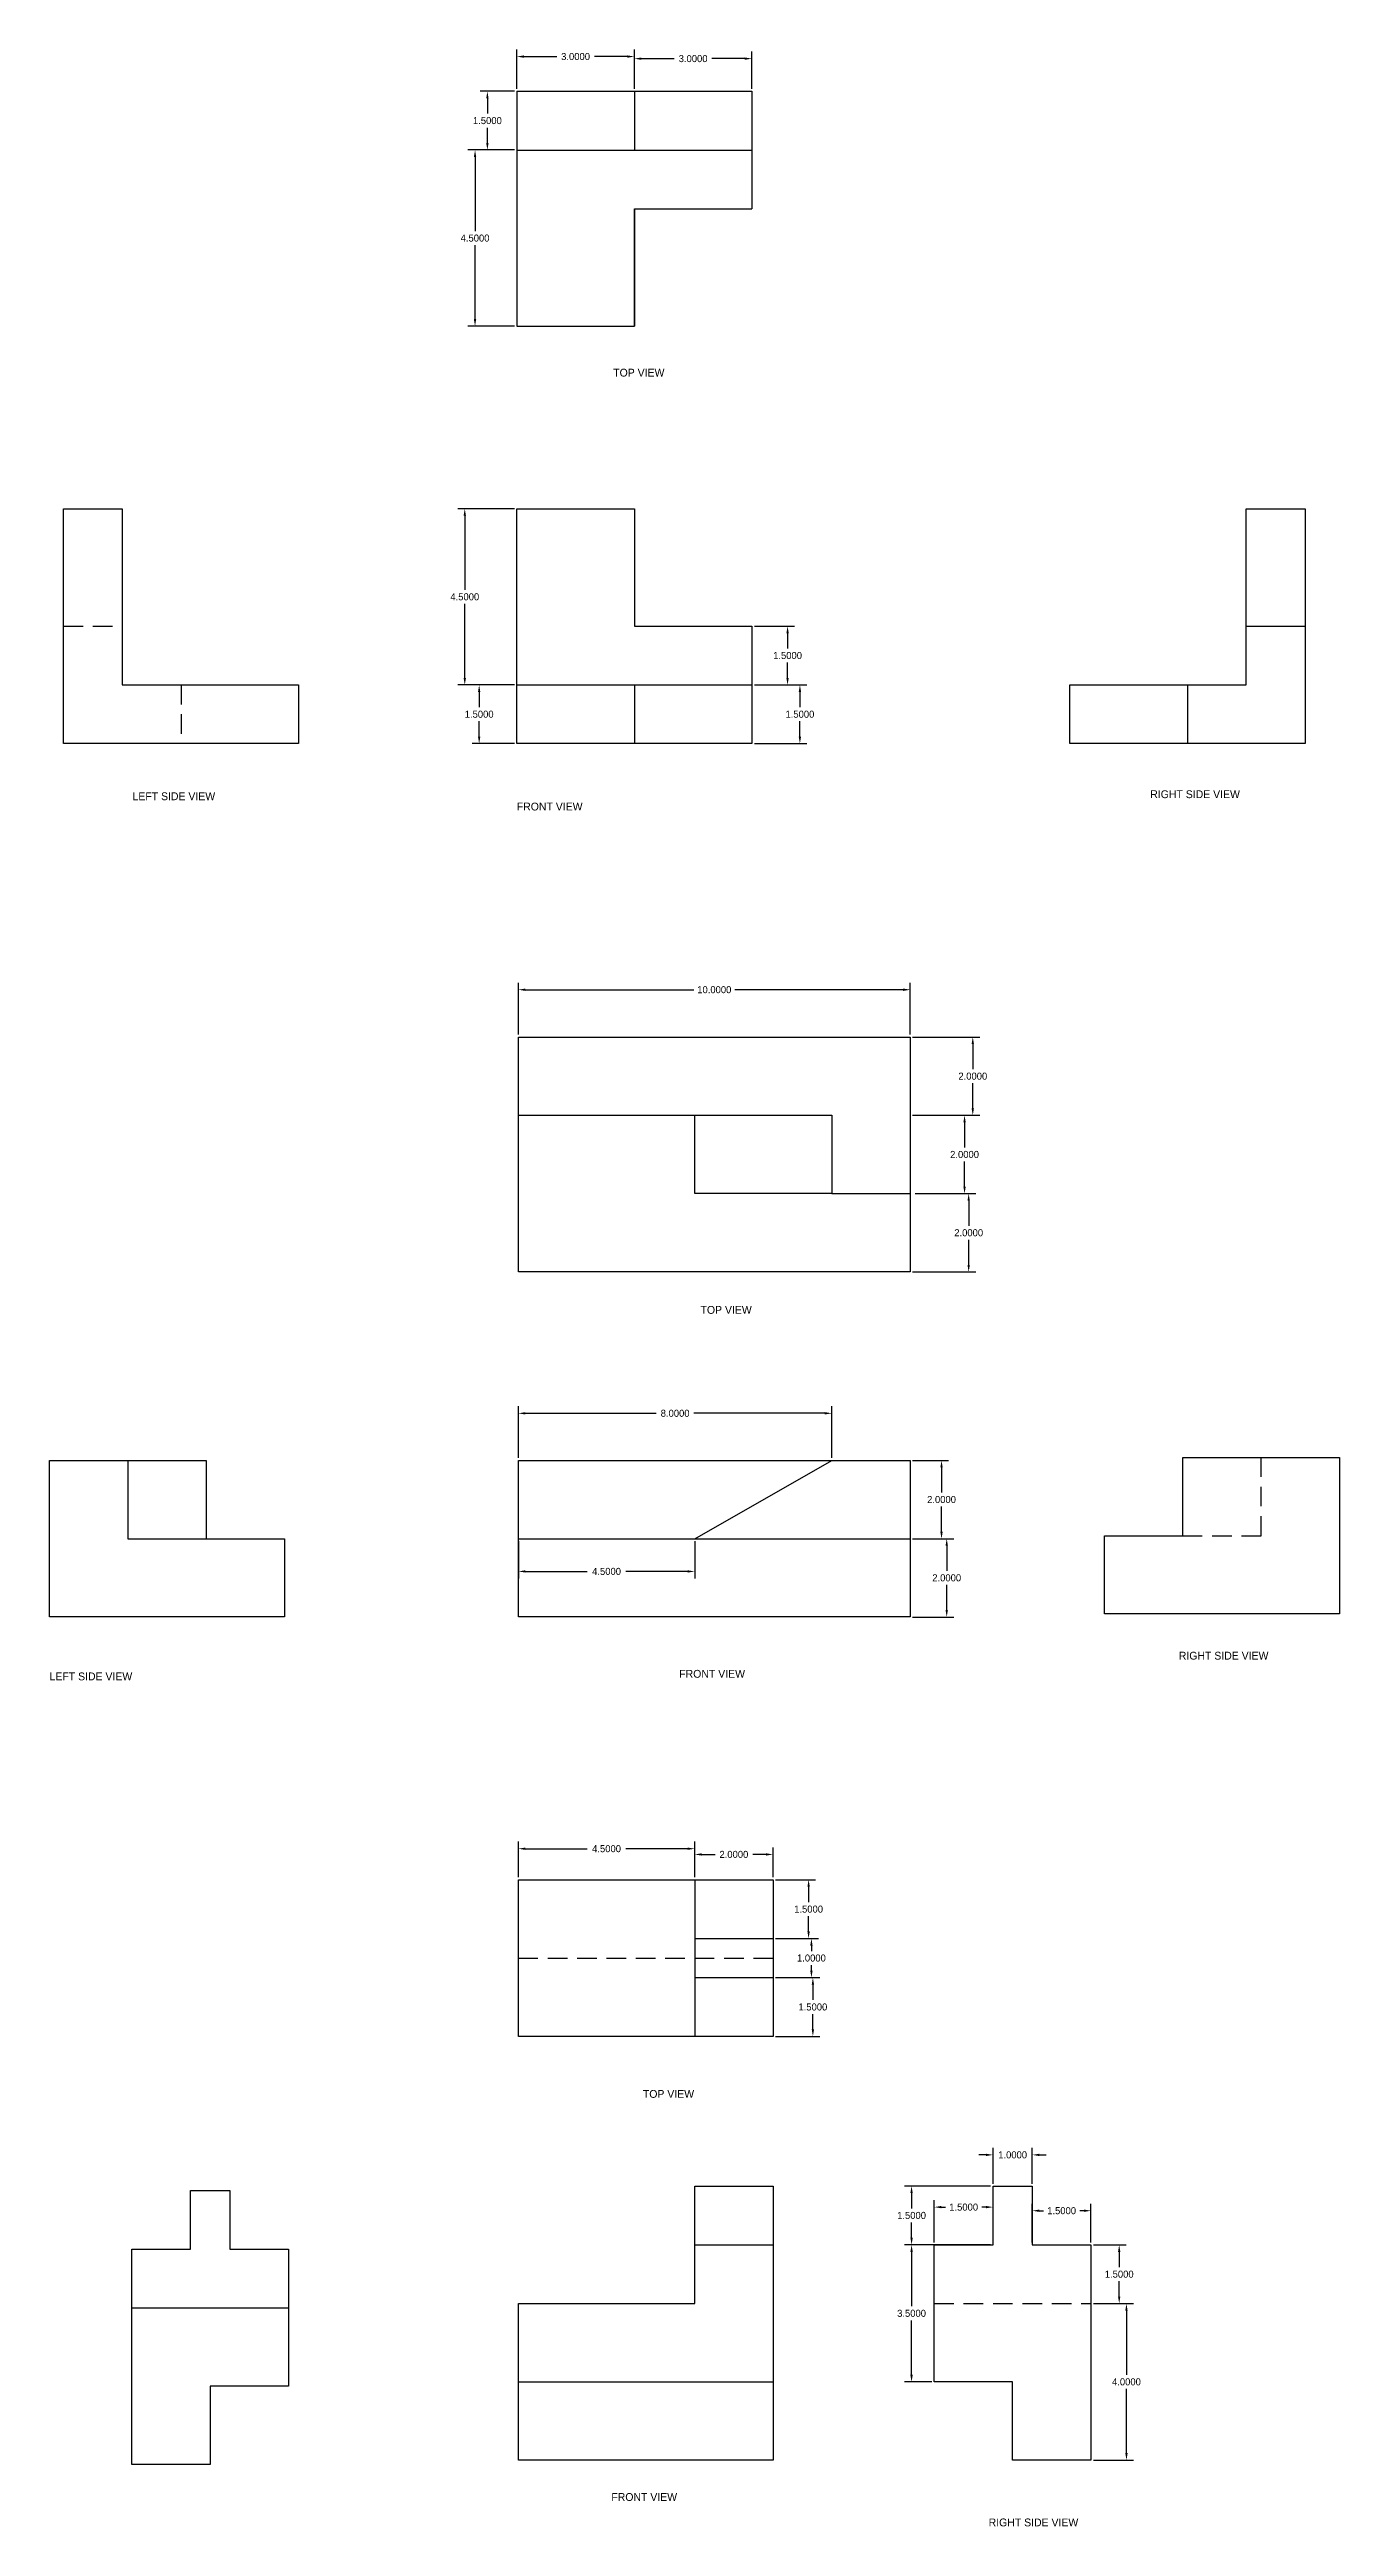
# Model space of a CAD drawing. Header units: inches. Extents: x 57 to 89.9, y 8.1 to 105.2.
# Drawn here: x 57 to 89.9, y 8.1 to 71.3 of the extents above; entities that cross this region are included whole.
import ezdxf

# ---------------------------------------------------------------- set-up
doc = ezdxf.new("R2010")
doc.units = ezdxf.units.IN
doc.header["$MEASUREMENT"] = 0
doc.linetypes.add('DASHED', pattern=[0.75, 0.5, -0.25])
doc.dimstyles.get("Standard").update_dxf_attribs({"dimtxt": 0.18, "dimasz": 0.18, "dimexe": 0.18, "dimexo": 0.0625, "dimgap": 0.09, "dimtad": 0, "dimtih": 1, "dimtoh": 1, "dimdec": 4, "dimzin": 0, "dimdsep": 46, "dimtxsty": 'Standard', "dimcen": 0.09, "dimadec": 0, "dimazin": 0, "dimtfac": 1, "dimtdec": 4, "dimtofl": 0, "dimtmove": 0, "dimatfit": 3, "dimfxl": 1, "dimtolj": 1, "dimtzin": 0, "dimarcsym": 0})

msp = doc.modelspace()

# ---------------------------------------------------------------- texts
at = {"char_height": 0.2}
for s, insert, width, attachment_point in [('TOP VIEW', (72.01655, 63.16933), 6.2290823, 2), ('LEFT SIDE VIEW', (60.14791, 52.34991), 5.632643, 2), ('FRONT VIEW', (68.90201, 52.08746), 5.6560038, 1), ('RIGHT SIDE VIEW', (86.2151, 52.40241), 6.3892644, 2), ('TOP VIEW', (74.24536, 39.23215), 10.5764615, 2), ('RIGHT SIDE VIEW', (86.94363, 30.40015), 6.0888333, 2), ('LEFT SIDE VIEW', (56.97599, 29.87057), 5.8399835, 1), ('FRONT VIEW', (73.88748, 29.93677), 9.8895492, 2), ('TOP VIEW', (72.77372, 19.20767), 7.6620339, 2), ('FRONT VIEW', (72.15395, 8.91287), 6.4224898, 2), ('RIGHT SIDE VIEW', (82.08962, 8.26286), 5.0637089, 2)]:
    msp.add_mtext(s, dxfattribs=dict(at, insert=insert, width=width, attachment_point=attachment_point))

# ---------------------------------------------------------------- blocks, each defined once
blk = doc.blocks.new('*D33')
at = {"color": 0, "lineweight": -2}
for p, q in [((68.943, 24.64), (68.943, 25.55)), ((69.123, 25.37), (70.698, 25.37)), ((73.263, 25.37), (71.688, 25.37)), ((73.443, 24.64), (73.443, 25.55))]:
    blk.add_line(p, q, dxfattribs=at)
at = {"color": 0}
for points in [[(69.123, 25.4), (69.123, 25.34), (68.943, 25.37)], [(73.263, 25.4), (73.263, 25.34), (73.443, 25.37)]]:
    blk.add_solid(points, dxfattribs=at)
at = {"layer": 'Defpoints', "color": 0}
for p in [(73.443, 25.37), (68.943, 24.577), (73.443, 24.577)]:
    blk.add_point(p, dxfattribs=at)
at = {"color": 0, "insert": (71.193, 25.37), "char_height": 0.18, "attachment_point": 5}
blk.add_mtext('\\A1;4.5000', dxfattribs=at)
blk = doc.blocks.new('*D34')
at = {"color": 0, "lineweight": -2}
for p, q in [((73.443, 24.64), (73.443, 25.404)), ((75.443, 24.64), (75.443, 25.404)), ((73.623, 25.224), (73.963, 25.224)), ((75.263, 25.224), (74.923, 25.224))]:
    blk.add_line(p, q, dxfattribs=at)
at = {"color": 0}
for points in [[(73.623, 25.254), (73.623, 25.194), (73.443, 25.224)], [(75.263, 25.254), (75.263, 25.194), (75.443, 25.224)]]:
    blk.add_solid(points, dxfattribs=at)
at = {"layer": 'Defpoints', "color": 0}
for p in [(75.443, 25.224), (73.443, 24.577), (75.443, 24.577)]:
    blk.add_point(p, dxfattribs=at)
at = {"color": 0, "insert": (74.443, 25.224), "char_height": 0.18, "attachment_point": 5}
blk.add_mtext('\\A1;2.0000', dxfattribs=at)
blk = doc.blocks.new('*D35')
at = {"color": 0, "lineweight": -2}
for p, q in [((75.505, 24.577), (76.53, 24.577)), ((76.35, 24.397), (76.35, 24.007)), ((76.35, 23.257), (76.35, 23.647)), ((75.505, 23.077), (76.53, 23.077))]:
    blk.add_line(p, q, dxfattribs=at)
at = {"color": 0}
for points in [[(76.32, 24.397), (76.38, 24.397), (76.35, 24.577)], [(76.32, 23.257), (76.38, 23.257), (76.35, 23.077)]]:
    blk.add_solid(points, dxfattribs=at)
at = {"layer": 'Defpoints', "color": 0}
for p in [(75.443, 24.577), (75.443, 23.077), (76.35, 23.077)]:
    blk.add_point(p, dxfattribs=at)
at = {"color": 0, "insert": (76.35, 23.827), "char_height": 0.18, "attachment_point": 5}
blk.add_mtext('\\A1;1.5000', dxfattribs=at)
blk = doc.blocks.new('*D36')
at = {"color": 0, "lineweight": -2}
for p, q in [((75.568, 23.077), (76.602, 23.077)), ((76.422, 22.897), (76.422, 22.757)), ((76.422, 22.257), (76.422, 22.397)), ((75.505, 22.077), (76.602, 22.077))]:
    blk.add_line(p, q, dxfattribs=at)
at = {"color": 0}
for points in [[(76.392, 22.897), (76.452, 22.897), (76.422, 23.077)], [(76.392, 22.257), (76.452, 22.257), (76.422, 22.077)]]:
    blk.add_solid(points, dxfattribs=at)
at = {"layer": 'Defpoints', "color": 0}
for p in [(75.505, 23.077), (75.443, 22.077), (76.422, 22.077)]:
    blk.add_point(p, dxfattribs=at)
at = {"color": 0, "insert": (76.422, 22.577), "char_height": 0.18, "attachment_point": 5}
blk.add_mtext('\\A1;1.0000', dxfattribs=at)
blk = doc.blocks.new('*D37')
at = {"color": 0, "lineweight": -2}
for p, q in [((75.568, 22.077), (76.639, 22.077)), ((76.459, 21.897), (76.459, 21.507)), ((76.459, 20.757), (76.459, 21.147)), ((75.505, 20.577), (76.639, 20.577))]:
    blk.add_line(p, q, dxfattribs=at)
at = {"color": 0}
for points in [[(76.429, 21.897), (76.489, 21.897), (76.459, 22.077)], [(76.429, 20.757), (76.489, 20.757), (76.459, 20.577)]]:
    blk.add_solid(points, dxfattribs=at)
at = {"layer": 'Defpoints', "color": 0}
for p in [(75.505, 22.077), (75.443, 20.577), (76.459, 20.577)]:
    blk.add_point(p, dxfattribs=at)
at = {"color": 0, "insert": (76.459, 21.327), "char_height": 0.18, "attachment_point": 5}
blk.add_mtext('\\A1;1.5000', dxfattribs=at)
blk = doc.blocks.new('*D39')
at = {"color": 0, "lineweight": -2}
for p, q in [((81.058, 16.815), (81.058, 17.73)), ((82.058, 16.815), (82.058, 17.73)), ((80.878, 17.55), (80.698, 17.55)), ((82.238, 17.55), (82.418, 17.55))]:
    blk.add_line(p, q, dxfattribs=at)
at = {"color": 0}
for points in [[(80.878, 17.58), (80.878, 17.52), (81.058, 17.55)], [(82.238, 17.58), (82.238, 17.52), (82.058, 17.55)]]:
    blk.add_solid(points, dxfattribs=at)
at = {"layer": 'Defpoints', "color": 0}
for p in [(82.058, 17.55), (81.058, 16.753), (82.058, 16.753)]:
    blk.add_point(p, dxfattribs=at)
at = {"color": 0, "insert": (81.558, 17.55), "char_height": 0.18, "attachment_point": 5}
blk.add_mtext('\\A1;1.0000', dxfattribs=at)
blk = doc.blocks.new('*D40')
at = {"color": 0, "lineweight": -2}
for p, q in [((82.058, 15.315), (82.058, 16.304)), ((82.238, 16.124), (82.343, 16.124)), ((83.378, 16.124), (83.273, 16.124)), ((83.558, 15.315), (83.558, 16.304))]:
    blk.add_line(p, q, dxfattribs=at)
at = {"color": 0}
for points in [[(82.238, 16.154), (82.238, 16.094), (82.058, 16.124)], [(83.378, 16.154), (83.378, 16.094), (83.558, 16.124)]]:
    blk.add_solid(points, dxfattribs=at)
at = {"layer": 'Defpoints', "color": 0}
for p in [(83.558, 16.124), (82.058, 15.253), (83.558, 15.253)]:
    blk.add_point(p, dxfattribs=at)
at = {"color": 0, "insert": (82.808, 16.124), "char_height": 0.18, "attachment_point": 5}
blk.add_mtext('\\A1;1.5000', dxfattribs=at)
blk = doc.blocks.new('*D41')
at = {"color": 0, "lineweight": -2}
for p, q in [((79.558, 15.315), (79.558, 16.396)), ((79.738, 16.216), (79.843, 16.216)), ((80.878, 16.216), (80.773, 16.216)), ((81.058, 15.315), (81.058, 16.396))]:
    blk.add_line(p, q, dxfattribs=at)
at = {"color": 0}
for points in [[(79.738, 16.246), (79.738, 16.186), (79.558, 16.216)], [(80.878, 16.246), (80.878, 16.186), (81.058, 16.216)]]:
    blk.add_solid(points, dxfattribs=at)
at = {"layer": 'Defpoints', "color": 0}
for p in [(81.058, 16.216), (79.558, 15.253), (81.058, 15.253)]:
    blk.add_point(p, dxfattribs=at)
at = {"color": 0, "insert": (80.308, 16.216), "char_height": 0.18, "attachment_point": 5}
blk.add_mtext('\\A1;1.5000', dxfattribs=at)
blk = doc.blocks.new('*D43')
at = {"color": 0, "lineweight": -2}
for p, q in [((80.995, 16.753), (78.798, 16.753)), ((78.978, 16.573), (78.978, 16.183)), ((78.978, 15.433), (78.978, 15.823)), ((80.995, 15.253), (78.798, 15.253))]:
    blk.add_line(p, q, dxfattribs=at)
at = {"color": 0}
for points in [[(78.948, 16.573), (79.008, 16.573), (78.978, 16.753)], [(78.948, 15.433), (79.008, 15.433), (78.978, 15.253)]]:
    blk.add_solid(points, dxfattribs=at)
at = {"layer": 'Defpoints', "color": 0}
for p in [(81.058, 16.753), (78.978, 15.253), (81.058, 15.253)]:
    blk.add_point(p, dxfattribs=at)
at = {"color": 0, "insert": (78.978, 16.003), "char_height": 0.18, "attachment_point": 5}
blk.add_mtext('\\A1;1.5000', dxfattribs=at)
blk = doc.blocks.new('*D44')
at = {"color": 0, "lineweight": -2}
for p, q in [((79.495, 15.253), (78.798, 15.253)), ((78.978, 15.073), (78.978, 13.683)), ((78.978, 11.933), (78.978, 13.323)), ((79.495, 11.753), (78.798, 11.753))]:
    blk.add_line(p, q, dxfattribs=at)
at = {"color": 0}
for points in [[(78.948, 15.073), (79.008, 15.073), (78.978, 15.253)], [(78.948, 11.933), (79.008, 11.933), (78.978, 11.753)]]:
    blk.add_solid(points, dxfattribs=at)
at = {"layer": 'Defpoints', "color": 0}
for p in [(79.558, 15.253), (78.978, 11.753), (79.558, 11.753)]:
    blk.add_point(p, dxfattribs=at)
at = {"color": 0, "insert": (78.978, 13.503), "char_height": 0.18, "attachment_point": 5}
blk.add_mtext('\\A1;3.5000', dxfattribs=at)
blk = doc.blocks.new('*D46')
at = {"color": 0, "lineweight": -2}
for p, q in [((83.62, 15.253), (84.458, 15.253)), ((84.278, 15.073), (84.278, 14.683)), ((84.278, 13.933), (84.278, 14.323)), ((83.62, 13.753), (84.458, 13.753))]:
    blk.add_line(p, q, dxfattribs=at)
at = {"color": 0}
for points in [[(84.248, 15.073), (84.308, 15.073), (84.278, 15.253)], [(84.248, 13.933), (84.308, 13.933), (84.278, 13.753)]]:
    blk.add_solid(points, dxfattribs=at)
at = {"layer": 'Defpoints', "color": 0}
for p in [(83.558, 15.253), (83.558, 13.753), (84.278, 13.753)]:
    blk.add_point(p, dxfattribs=at)
at = {"color": 0, "insert": (84.278, 14.503), "char_height": 0.18, "attachment_point": 5}
blk.add_mtext('\\A1;1.5000', dxfattribs=at)
blk = doc.blocks.new('*D47')
at = {"color": 0, "lineweight": -2}
for p, q in [((83.683, 13.753), (84.643, 13.753)), ((84.463, 13.573), (84.463, 11.933)), ((84.463, 9.933), (84.463, 11.573)), ((83.62, 9.753), (84.643, 9.753))]:
    blk.add_line(p, q, dxfattribs=at)
at = {"color": 0}
for points in [[(84.433, 13.573), (84.493, 13.573), (84.463, 13.753)], [(84.433, 9.933), (84.493, 9.933), (84.463, 9.753)]]:
    blk.add_solid(points, dxfattribs=at)
at = {"layer": 'Defpoints', "color": 0}
for p in [(83.62, 13.753), (83.558, 9.753), (84.463, 9.753)]:
    blk.add_point(p, dxfattribs=at)
at = {"color": 0, "insert": (84.463, 11.753), "char_height": 0.18, "attachment_point": 5}
blk.add_mtext('\\A1;4.0000', dxfattribs=at)
blk = doc.blocks.new('*D29')
at = {"color": 0, "lineweight": -2}
for p, q in [((68.943, 35.351), (68.943, 36.67)), ((69.123, 36.49), (72.463, 36.49)), ((76.763, 36.49), (73.423, 36.49)), ((76.943, 35.351), (76.943, 36.67))]:
    blk.add_line(p, q, dxfattribs=at)
at = {"color": 0}
for points in [[(69.123, 36.52), (69.123, 36.46), (68.943, 36.49)], [(76.763, 36.52), (76.763, 36.46), (76.943, 36.49)]]:
    blk.add_solid(points, dxfattribs=at)
at = {"layer": 'Defpoints', "color": 0}
for p in [(76.943, 36.49), (68.943, 35.288), (76.943, 35.288)]:
    blk.add_point(p, dxfattribs=at)
at = {"color": 0, "insert": (72.943, 36.49), "char_height": 0.18, "attachment_point": 5}
blk.add_mtext('\\A1;8.0000', dxfattribs=at)
blk = doc.blocks.new('*D30')
at = {"color": 0, "lineweight": -2}
for p, q in [((68.943, 33.226), (68.943, 32.272)), ((73.443, 33.226), (73.443, 32.272)), ((69.123, 32.452), (70.698, 32.452)), ((73.263, 32.452), (71.688, 32.452))]:
    blk.add_line(p, q, dxfattribs=at)
at = {"color": 0}
for points in [[(69.123, 32.482), (69.123, 32.422), (68.943, 32.452)], [(73.263, 32.482), (73.263, 32.422), (73.443, 32.452)]]:
    blk.add_solid(points, dxfattribs=at)
at = {"layer": 'Defpoints', "color": 0}
for p in [(68.943, 33.288), (73.443, 33.288), (68.943, 32.452)]:
    blk.add_point(p, dxfattribs=at)
at = {"color": 0, "insert": (71.193, 32.452), "char_height": 0.18, "attachment_point": 5}
blk.add_mtext('\\A1;4.5000', dxfattribs=at)
blk = doc.blocks.new('*D31')
at = {"color": 0, "lineweight": -2}
for p, q in [((79.005, 35.288), (79.923, 35.288)), ((79.743, 35.108), (79.743, 34.468)), ((79.743, 33.468), (79.743, 34.108)), ((79.005, 33.288), (79.923, 33.288))]:
    blk.add_line(p, q, dxfattribs=at)
at = {"color": 0}
for points in [[(79.713, 35.108), (79.773, 35.108), (79.743, 35.288)], [(79.713, 33.468), (79.773, 33.468), (79.743, 33.288)]]:
    blk.add_solid(points, dxfattribs=at)
at = {"layer": 'Defpoints', "color": 0}
for p in [(78.943, 35.288), (78.943, 33.288), (79.743, 33.288)]:
    blk.add_point(p, dxfattribs=at)
at = {"color": 0, "insert": (79.743, 34.288), "char_height": 0.18, "attachment_point": 5}
blk.add_mtext('\\A1;2.0000', dxfattribs=at)
blk = doc.blocks.new('*D32')
at = {"color": 0, "lineweight": -2}
for p, q in [((79.068, 33.288), (80.055, 33.288)), ((79.875, 33.108), (79.875, 32.468)), ((79.875, 31.468), (79.875, 32.108)), ((79.005, 31.288), (80.055, 31.288))]:
    blk.add_line(p, q, dxfattribs=at)
at = {"color": 0}
for points in [[(79.845, 33.108), (79.905, 33.108), (79.875, 33.288)], [(79.845, 31.468), (79.905, 31.468), (79.875, 31.288)]]:
    blk.add_solid(points, dxfattribs=at)
at = {"layer": 'Defpoints', "color": 0}
for p in [(79.005, 33.288), (78.943, 31.288), (79.875, 31.288)]:
    blk.add_point(p, dxfattribs=at)
at = {"color": 0, "insert": (79.875, 32.288), "char_height": 0.18, "attachment_point": 5}
blk.add_mtext('\\A1;2.0000', dxfattribs=at)
blk = doc.blocks.new('*D25')
at = {"color": 0, "lineweight": -2}
for p, q in [((68.943, 46.164), (68.943, 47.489)), ((78.943, 46.164), (78.943, 47.489)), ((69.123, 47.309), (73.418, 47.309)), ((78.763, 47.309), (74.468, 47.309))]:
    blk.add_line(p, q, dxfattribs=at)
at = {"color": 0}
for points in [[(69.123, 47.339), (69.123, 47.279), (68.943, 47.309)], [(78.763, 47.339), (78.763, 47.279), (78.943, 47.309)]]:
    blk.add_solid(points, dxfattribs=at)
at = {"layer": 'Defpoints', "color": 0}
for p in [(78.943, 47.309), (68.943, 46.101), (78.943, 46.101)]:
    blk.add_point(p, dxfattribs=at)
at = {"color": 0, "insert": (73.943, 47.309), "char_height": 0.18, "attachment_point": 5}
blk.add_mtext('\\A1;10.0000', dxfattribs=at)
blk = doc.blocks.new('*D26')
at = {"color": 0, "lineweight": -2}
for p, q in [((79.005, 46.101), (80.721, 46.101)), ((80.541, 45.921), (80.541, 45.281)), ((80.541, 44.281), (80.541, 44.921)), ((79.005, 44.101), (80.721, 44.101))]:
    blk.add_line(p, q, dxfattribs=at)
at = {"color": 0}
for points in [[(80.511, 45.921), (80.571, 45.921), (80.541, 46.101)], [(80.511, 44.281), (80.571, 44.281), (80.541, 44.101)]]:
    blk.add_solid(points, dxfattribs=at)
at = {"layer": 'Defpoints', "color": 0}
for p in [(78.943, 46.101), (78.943, 44.101), (80.541, 44.101)]:
    blk.add_point(p, dxfattribs=at)
at = {"color": 0, "insert": (80.541, 45.101), "char_height": 0.18, "attachment_point": 5}
blk.add_mtext('\\A1;2.0000', dxfattribs=at)
blk = doc.blocks.new('*D27')
at = {"color": 0, "lineweight": -2}
for p, q in [((79.068, 44.101), (80.511, 44.101)), ((80.331, 43.921), (80.331, 43.281)), ((80.331, 42.281), (80.331, 42.921)), ((79.068, 42.101), (80.511, 42.101))]:
    blk.add_line(p, q, dxfattribs=at)
at = {"color": 0}
for points in [[(80.301, 43.921), (80.361, 43.921), (80.331, 44.101)], [(80.301, 42.281), (80.361, 42.281), (80.331, 42.101)]]:
    blk.add_solid(points, dxfattribs=at)
at = {"layer": 'Defpoints', "color": 0}
for p in [(79.005, 44.101), (79.005, 42.101), (80.331, 42.101)]:
    blk.add_point(p, dxfattribs=at)
at = {"color": 0, "insert": (80.331, 43.101), "char_height": 0.18, "attachment_point": 5}
blk.add_mtext('\\A1;2.0000', dxfattribs=at)
blk = doc.blocks.new('*D28')
at = {"color": 0, "lineweight": -2}
for p, q in [((79.13, 42.101), (80.616, 42.101)), ((80.436, 41.921), (80.436, 41.281)), ((80.436, 40.281), (80.436, 40.921)), ((79.005, 40.101), (80.616, 40.101))]:
    blk.add_line(p, q, dxfattribs=at)
at = {"color": 0}
for points in [[(80.406, 41.921), (80.466, 41.921), (80.436, 42.101)], [(80.406, 40.281), (80.466, 40.281), (80.436, 40.101)]]:
    blk.add_solid(points, dxfattribs=at)
at = {"layer": 'Defpoints', "color": 0}
for p in [(79.068, 42.101), (78.943, 40.101), (80.436, 40.101)]:
    blk.add_point(p, dxfattribs=at)
at = {"color": 0, "insert": (80.436, 41.101), "char_height": 0.18, "attachment_point": 5}
blk.add_mtext('\\A1;2.0000', dxfattribs=at)
blk = doc.blocks.new('*D21')
at = {"color": 0, "lineweight": -2}
for p, q in [((68.84, 59.594), (67.394, 59.594)), ((67.574, 59.414), (67.574, 57.524)), ((67.574, 55.274), (67.574, 57.164)), ((68.84, 55.094), (67.394, 55.094))]:
    blk.add_line(p, q, dxfattribs=at)
at = {"color": 0}
for points in [[(67.544, 59.414), (67.604, 59.414), (67.574, 59.594)], [(67.544, 55.274), (67.604, 55.274), (67.574, 55.094)]]:
    blk.add_solid(points, dxfattribs=at)
at = {"layer": 'Defpoints', "color": 0}
for p in [(68.902, 59.594), (67.574, 55.094), (68.902, 55.094)]:
    blk.add_point(p, dxfattribs=at)
at = {"color": 0, "insert": (67.574, 57.344), "char_height": 0.18, "attachment_point": 5}
blk.add_mtext('\\A1;4.5000', dxfattribs=at)
blk = doc.blocks.new('*D22')
at = {"color": 0, "lineweight": -2}
for p, q in [((68.84, 55.094), (67.761, 55.094)), ((67.941, 54.914), (67.941, 54.524)), ((67.941, 53.774), (67.941, 54.164)), ((68.84, 53.594), (67.761, 53.594))]:
    blk.add_line(p, q, dxfattribs=at)
at = {"color": 0}
for points in [[(67.911, 54.914), (67.971, 54.914), (67.941, 55.094)], [(67.911, 53.774), (67.971, 53.774), (67.941, 53.594)]]:
    blk.add_solid(points, dxfattribs=at)
at = {"layer": 'Defpoints', "color": 0}
for p in [(68.902, 55.094), (67.941, 53.594), (68.902, 53.594)]:
    blk.add_point(p, dxfattribs=at)
at = {"color": 0, "insert": (67.941, 54.344), "char_height": 0.18, "attachment_point": 5}
blk.add_mtext('\\A1;1.5000', dxfattribs=at)
blk = doc.blocks.new('*D23')
at = {"color": 0, "lineweight": -2}
for p, q in [((74.965, 56.594), (75.993, 56.594)), ((75.813, 56.414), (75.813, 56.024)), ((74.965, 55.094), (75.993, 55.094)), ((75.813, 55.274), (75.813, 55.664))]:
    blk.add_line(p, q, dxfattribs=at)
at = {"color": 0}
for points in [[(75.783, 56.414), (75.843, 56.414), (75.813, 56.594)], [(75.783, 55.274), (75.843, 55.274), (75.813, 55.094)]]:
    blk.add_solid(points, dxfattribs=at)
at = {"layer": 'Defpoints', "color": 0}
for p in [(74.902, 56.594), (74.902, 55.094), (75.813, 55.094)]:
    blk.add_point(p, dxfattribs=at)
at = {"color": 0, "insert": (75.813, 55.844), "char_height": 0.18, "attachment_point": 5}
blk.add_mtext('\\A1;1.5000', dxfattribs=at)
blk = doc.blocks.new('*D24')
at = {"color": 0, "lineweight": -2}
for p, q in [((74.965, 55.094), (76.308, 55.094)), ((76.128, 54.914), (76.128, 54.524)), ((76.128, 53.774), (76.128, 54.164)), ((74.965, 53.594), (76.308, 53.594))]:
    blk.add_line(p, q, dxfattribs=at)
at = {"color": 0}
for points in [[(76.098, 54.914), (76.158, 54.914), (76.128, 55.094)], [(76.098, 53.774), (76.158, 53.774), (76.128, 53.594)]]:
    blk.add_solid(points, dxfattribs=at)
at = {"layer": 'Defpoints', "color": 0}
for p in [(74.902, 55.094), (74.902, 53.594), (76.128, 53.594)]:
    blk.add_point(p, dxfattribs=at)
at = {"color": 0, "insert": (76.128, 54.344), "char_height": 0.18, "attachment_point": 5}
blk.add_mtext('\\A1;1.5000', dxfattribs=at)
blk = doc.blocks.new('*D17')
at = {"color": 0, "lineweight": -2}
for p, q in [((68.902, 70.318), (68.902, 71.322)), ((69.082, 71.142), (69.922, 71.142)), ((71.722, 71.142), (70.882, 71.142)), ((71.902, 70.318), (71.902, 71.322))]:
    blk.add_line(p, q, dxfattribs=at)
at = {"color": 0}
for points in [[(69.082, 71.172), (69.082, 71.112), (68.902, 71.142)], [(71.722, 71.172), (71.722, 71.112), (71.902, 71.142)]]:
    blk.add_solid(points, dxfattribs=at)
at = {"layer": 'Defpoints', "color": 0}
for p in [(71.902, 71.142), (68.902, 70.256), (71.902, 70.256)]:
    blk.add_point(p, dxfattribs=at)
at = {"color": 0, "insert": (70.402, 71.142), "char_height": 0.18, "attachment_point": 5}
blk.add_mtext('\\A1;3.0000', dxfattribs=at)
blk = doc.blocks.new('*D18')
at = {"color": 0, "lineweight": -2}
for p, q in [((71.902, 70.318), (71.902, 71.269)), ((72.082, 71.089), (72.922, 71.089)), ((74.722, 71.089), (73.882, 71.089)), ((74.902, 70.318), (74.902, 71.269))]:
    blk.add_line(p, q, dxfattribs=at)
at = {"color": 0}
for points in [[(72.082, 71.119), (72.082, 71.059), (71.902, 71.089)], [(74.722, 71.119), (74.722, 71.059), (74.902, 71.089)]]:
    blk.add_solid(points, dxfattribs=at)
at = {"layer": 'Defpoints', "color": 0}
for p in [(74.902, 71.089), (71.902, 70.256), (74.902, 70.256)]:
    blk.add_point(p, dxfattribs=at)
at = {"color": 0, "insert": (73.402, 71.089), "char_height": 0.18, "attachment_point": 5}
blk.add_mtext('\\A1;3.0000', dxfattribs=at)
blk = doc.blocks.new('*D19')
at = {"color": 0, "lineweight": -2}
for p, q in [((68.84, 70.256), (67.971, 70.256)), ((68.151, 70.076), (68.151, 69.686)), ((68.151, 68.936), (68.151, 69.326)), ((68.84, 68.756), (67.971, 68.756))]:
    blk.add_line(p, q, dxfattribs=at)
at = {"color": 0}
for points in [[(68.121, 70.076), (68.181, 70.076), (68.151, 70.256)], [(68.121, 68.936), (68.181, 68.936), (68.151, 68.756)]]:
    blk.add_solid(points, dxfattribs=at)
at = {"layer": 'Defpoints', "color": 0}
for p in [(68.902, 70.256), (68.151, 68.756), (68.902, 68.756)]:
    blk.add_point(p, dxfattribs=at)
at = {"color": 0, "insert": (68.151, 69.506), "char_height": 0.18, "attachment_point": 5}
blk.add_mtext('\\A1;1.5000', dxfattribs=at)
blk = doc.blocks.new('*D20')
at = {"color": 0, "lineweight": -2}
for p, q in [((68.777, 68.756), (67.656, 68.756)), ((67.836, 68.576), (67.836, 66.686)), ((67.836, 64.436), (67.836, 66.326)), ((68.84, 64.256), (67.656, 64.256))]:
    blk.add_line(p, q, dxfattribs=at)
at = {"color": 0}
for points in [[(67.806, 68.576), (67.866, 68.576), (67.836, 68.756)], [(67.806, 64.436), (67.866, 64.436), (67.836, 64.256)]]:
    blk.add_solid(points, dxfattribs=at)
at = {"layer": 'Defpoints', "color": 0}
for p in [(68.84, 68.756), (67.836, 64.256), (68.902, 64.256)]:
    blk.add_point(p, dxfattribs=at)
at = {"color": 0, "insert": (67.836, 66.506), "char_height": 0.18, "attachment_point": 5}
blk.add_mtext('\\A1;4.5000', dxfattribs=at)

# ---------------------------------------------------------------- dimensions: what is measured, and where the dimension line sits
for base, p1, p2, picture, middle in [((71.90201, 71.14164), (68.90201, 70.25559), (71.90201, 70.25559), '*D17', (70.40201, 71.14164)), ((74.90201, 71.08915), (71.90201, 70.25559), (74.90201, 70.25559), '*D18', (73.40201, 71.08915)), ((78.9427, 47.30869), (68.9427, 46.1014), (78.9427, 46.1014), '*D25', (73.9427, 47.30869)), ((76.9427, 36.49029), (68.9427, 35.28829), (76.9427, 35.28829), '*D29', (72.9427, 36.49029)), ((68.9427, 32.45226), (73.4427, 33.28829), (68.9427, 33.28829), '*D30', (71.1927, 32.45226)), ((73.4427, 25.37026), (68.9427, 24.57745), (73.4427, 24.57745), '*D33', (71.1927, 25.37026)), ((75.4427, 25.2244), (73.4427, 24.57745), (75.4427, 24.57745), '*D34', (74.4427, 25.2244)), ((82.05777, 17.5498), (81.05777, 16.75285), (82.05777, 16.75285), '*D39', (81.55777, 17.5498)), ((81.05777, 16.21619), (79.55777, 15.25285), (81.05777, 15.25285), '*D41', (80.30777, 16.21619)), ((83.55777, 16.12421), (82.05777, 15.25285), (83.55777, 15.25285), '*D40', (82.80777, 16.12421))]:
    dim = msp.add_linear_dim(base=base, p1=p1, p2=p2, dimstyle='Standard')
    dim.commit()
    dim.dimension.update_dxf_attribs({"geometry": picture, "text_midpoint": middle})
for base, p1, p2, picture, middle in [((68.15131, 68.75559), (68.90201, 70.25559), (68.90201, 68.75559), '*D19', (68.15131, 69.50559)), ((67.83643, 64.25559), (68.83951, 68.75559), (68.90201, 64.25559), '*D20', (67.83643, 66.50559)), ((67.57403, 55.09365), (68.90201, 59.59365), (68.90201, 55.09365), '*D21', (67.57403, 57.34365)), ((75.81333, 55.09365), (74.90201, 56.59365), (74.90201, 55.09365), '*D23', (75.81333, 55.84365)), ((67.94139, 53.59365), (68.90201, 55.09365), (68.90201, 53.59365), '*D22', (67.94139, 54.34365)), ((76.1282, 53.59365), (74.90201, 55.09365), (74.90201, 53.59365), '*D24', (76.1282, 54.34365)), ((80.54069, 44.1014), (78.9427, 46.1014), (78.9427, 44.1014), '*D26', (80.54069, 45.1014)), ((80.33077, 42.1014), (79.0052, 44.1014), (79.0052, 42.1014), '*D27', (80.33077, 43.1014)), ((80.43573, 40.1014), (79.0677, 42.1014), (78.9427, 40.1014), '*D28', (80.43573, 41.1014)), ((79.74293, 33.28829), (78.9427, 35.28829), (78.9427, 33.28829), '*D31', (79.74293, 34.28829)), ((79.8753, 31.28829), (79.0052, 33.28829), (78.9427, 31.28829), '*D32', (79.8753, 32.28829)), ((76.34954, 23.07745), (75.4427, 24.57745), (75.4427, 23.07745), '*D35', (76.34954, 23.82745)), ((76.42245, 22.07745), (75.5052, 23.07745), (75.4427, 22.07745), '*D36', (76.42245, 22.57745)), ((76.45891, 20.57745), (75.5052, 22.07745), (75.4427, 20.57745), '*D37', (76.45891, 21.32745)), ((78.97843, 15.25285), (81.05777, 16.75285), (81.05777, 15.25285), '*D43', (78.97843, 16.00285)), ((78.97843, 11.75285), (79.55777, 15.25285), (79.55777, 11.75285), '*D44', (78.97843, 13.50285)), ((84.278, 13.75285), (83.55777, 15.25285), (83.55777, 13.75285), '*D46', (84.278, 14.50285)), ((84.46264, 9.75285), (83.62027, 13.75285), (83.55777, 9.75285), '*D47', (84.46264, 11.75285))]:
    dim = msp.add_linear_dim(base=base, p1=p1, p2=p2, angle=90, dimstyle='Standard')
    dim.commit()
    dim.dimension.update_dxf_attribs({"geometry": picture, "text_midpoint": middle})

# ---------------------------------------------------------------- linework, layer by layer
for p, q in [((68.90201, 70.25559), (71.90201, 70.25559)), ((68.90201, 70.25559), (68.90201, 68.75559)), ((71.90201, 70.25559), (74.90201, 70.25559)), ((71.90201, 70.25559), (71.90201, 68.75559)), ((74.90201, 70.25559), (74.90201, 68.75559)), ((68.90201, 68.75559), (68.90201, 64.25559)), ((68.90201, 68.75559), (71.90201, 68.75559)), ((71.90201, 68.75559), (74.90201, 68.75559)), ((74.90201, 68.75559), (74.90201, 67.25559)), ((71.90201, 64.25559), (71.90201, 67.25559)), ((71.90201, 67.25559), (71.90201, 64.25559)), ((71.90201, 67.25559), (74.90201, 67.25559)), ((68.90201, 64.25559), (71.90201, 64.25559)), ((57.33159, 56.59365), (57.33159, 59.59365)), ((57.33159, 59.59365), (58.83159, 59.59365)), ((58.83159, 59.59365), (58.83159, 56.59365)), ((68.90201, 59.59365), (71.90201, 59.59365)), ((68.90201, 55.09365), (68.90201, 59.59365)), ((71.90201, 59.59365), (71.90201, 56.59365)), ((87.52047, 59.59365), (89.02047, 59.59365)), ((87.52047, 56.59365), (87.52047, 59.59365)), ((89.02047, 59.59365), (89.02047, 56.59365)), ((57.33159, 53.59365), (57.33159, 56.59365)), ((58.83159, 56.59365), (58.83159, 55.09365)), ((71.90201, 56.59365), (74.90201, 56.59365)), ((74.90201, 56.59365), (74.90201, 55.09365)), ((87.52047, 55.09365), (87.52047, 56.59365)), ((87.52047, 56.59365), (89.02047, 56.59365)), ((89.02047, 56.59365), (89.02047, 53.59365)), ((58.83159, 55.09365), (60.33159, 55.09365)), ((60.33159, 55.09365), (63.33159, 55.09365)), ((63.33159, 55.09365), (63.33159, 53.59365)), ((68.90201, 53.59365), (68.90201, 55.09365)), ((68.90201, 55.09365), (71.90201, 55.09365)), ((71.90201, 55.09365), (74.90201, 55.09365)), ((71.90201, 55.09365), (71.90201, 53.59365)), ((74.90201, 55.09365), (74.90201, 53.59365)), ((83.02047, 53.59365), (83.02047, 55.09365)), ((83.02047, 55.09365), (86.02047, 55.09365)), ((86.02047, 55.09365), (87.52047, 55.09365)), ((86.02047, 55.09365), (86.02047, 53.59365)), ((87.52047, 55.09365), (87.52047, 55.09365)), ((60.33159, 53.59365), (57.33159, 53.59365)), ((63.33159, 53.59365), (60.33159, 53.59365)), ((71.90201, 53.59365), (68.90201, 53.59365)), ((74.90201, 53.59365), (71.90201, 53.59365)), ((86.02047, 53.59365), (83.02047, 53.59365)), ((89.02047, 53.59365), (86.02047, 53.59365)), ((68.9427, 46.1014), (78.9427, 46.1014)), ((68.9427, 44.1014), (68.9427, 46.1014)), ((78.9427, 46.1014), (78.9427, 44.1014)), ((68.9427, 40.1014), (68.9427, 44.1014)), ((68.9427, 44.1014), (73.4427, 44.1014)), ((73.4427, 44.1014), (76.9427, 44.1014)), ((73.4427, 42.1014), (73.4427, 44.1014)), ((76.9427, 44.1014), (76.9427, 42.1014)), ((78.9427, 44.1014), (78.9427, 42.1014)), ((76.9427, 42.1014), (73.4427, 42.1014)), ((76.9427, 42.1014), (78.9427, 42.1014)), ((78.9427, 42.1014), (78.9427, 40.1014)), ((80.33077, 42.1014), (80.33077, 42.1014)), ((80.33077, 42.1014), (80.33077, 42.1014)), ((80.33077, 42.1014), (80.33077, 42.1014)), ((78.9427, 40.1014), (68.9427, 40.1014)), ((56.97599, 35.28829), (58.97599, 35.28829)), ((56.97599, 31.28829), (56.97599, 35.28829)), ((58.97599, 35.28829), (60.97599, 35.28829)), ((58.97599, 35.28829), (58.97599, 33.28829)), ((60.97599, 35.28829), (60.97599, 33.28829)), ((68.9427, 35.28829), (76.9427, 35.28829)), ((68.9427, 33.28829), (68.9427, 35.28829)), ((73.4427, 33.28829), (76.9427, 35.28829)), ((76.9427, 35.28829), (78.9427, 35.28829)), ((78.9427, 35.28829), (78.9427, 33.28829)), ((85.89922, 35.36494), (87.89922, 35.36494)), ((85.89922, 33.36494), (85.89922, 35.36494)), ((87.89922, 35.36494), (89.89922, 35.36494)), ((89.89922, 35.36494), (89.89922, 31.36494)), ((58.97599, 33.28829), (60.97599, 33.28829)), ((60.97599, 33.28829), (62.97599, 33.28829)), ((62.97599, 33.28829), (62.97599, 31.28829)), ((68.9427, 31.28829), (68.9427, 33.28829)), ((68.9427, 33.28829), (73.4427, 33.28829)), ((73.4427, 33.28829), (78.9427, 33.28829)), ((78.9427, 33.28829), (78.9427, 31.28829)), ((83.89922, 31.36494), (83.89922, 33.36494)), ((83.89922, 33.36494), (85.89922, 33.36494)), ((62.97599, 31.28829), (56.97599, 31.28829)), ((78.9427, 31.28829), (68.9427, 31.28829)), ((89.89922, 31.36494), (83.89922, 31.36494)), ((68.9427, 24.57745), (73.4427, 24.57745)), ((68.9427, 22.57745), (68.9427, 24.57745)), ((73.4427, 24.57745), (75.4427, 24.57745)), ((73.4427, 24.57745), (73.4427, 23.07745)), ((75.4427, 24.57745), (75.4427, 23.07745)), ((73.4427, 23.07745), (73.4427, 22.07745)), ((73.4427, 23.07745), (75.4427, 23.07745)), ((75.4427, 23.07745), (75.4427, 22.57745)), ((68.9427, 20.57745), (68.9427, 22.57745)), ((75.4427, 22.57745), (75.4427, 22.07745)), ((73.4427, 22.07745), (73.4427, 20.57745)), ((73.4427, 22.07745), (75.4427, 22.07745)), ((75.4427, 22.07745), (75.4427, 20.57745)), ((73.4427, 20.57745), (68.9427, 20.57745)), ((75.4427, 20.57745), (73.4427, 20.57745)), ((60.57453, 15.14009), (60.57453, 16.64009)), ((60.57453, 16.64009), (61.57453, 16.64009)), ((61.57453, 16.64009), (61.57453, 15.14009)), ((73.4427, 16.75285), (75.4427, 16.75285)), ((73.4427, 15.25285), (73.4427, 16.75285)), ((75.4427, 16.75285), (75.4427, 15.25285)), ((81.05777, 15.25285), (81.05777, 16.75285)), ((81.05777, 16.75285), (82.05777, 16.75285)), ((82.05777, 16.75285), (82.05777, 15.25285)), ((73.4427, 13.75285), (73.4427, 15.25285)), ((73.4427, 15.25285), (75.4427, 15.25285)), ((75.4427, 15.25285), (75.4427, 11.75285)), ((79.55777, 15.25285), (81.05777, 15.25285)), ((79.55777, 13.75285), (79.55777, 15.25285)), ((82.05777, 15.25285), (83.55777, 15.25285)), ((83.55777, 15.25285), (83.55777, 13.75285)), ((59.07453, 15.14009), (60.57453, 15.14009)), ((59.07453, 13.64009), (59.07453, 15.14009)), ((61.57453, 15.14009), (63.07453, 15.14009)), ((63.07453, 15.14009), (63.07453, 13.64009)), ((59.07453, 11.64009), (59.07453, 13.64009)), ((59.07453, 13.64009), (63.07453, 13.64009)), ((63.07453, 13.64009), (63.07453, 11.64009)), ((68.9427, 11.75285), (68.9427, 13.75285)), ((68.9427, 13.75285), (73.4427, 13.75285)), ((79.55777, 11.75285), (79.55777, 13.75285)), ((83.55777, 13.75285), (83.55777, 9.75285)), ((59.07453, 9.64009), (59.07453, 11.64009)), ((63.07453, 11.64009), (61.07453, 11.64009)), ((61.07453, 11.64009), (61.07453, 9.64009)), ((68.9427, 9.75285), (68.9427, 11.75285)), ((68.9427, 11.75285), (75.4427, 11.75285)), ((75.4427, 11.75285), (75.4427, 9.75285)), ((81.55777, 11.75285), (79.55777, 11.75285)), ((81.55777, 9.75285), (81.55777, 11.75285)), ((61.07453, 9.64009), (59.07453, 9.64009)), ((75.4427, 9.75285), (68.9427, 9.75285)), ((83.55777, 9.75285), (81.55777, 9.75285))]:
    msp.add_line(p, q)
at = {"linetype": 'DASHED'}
for p, q in [((57.33159, 56.59365), (58.83159, 56.59365)), ((60.33159, 55.09365), (60.33159, 53.59365)), ((87.89922, 33.36494), (87.89922, 35.36494)), ((85.89922, 33.36494), (87.89922, 33.36494)), ((68.9427, 22.57745), (75.4427, 22.57745)), ((79.55777, 13.75285), (83.55777, 13.75285))]:
    msp.add_line(p, q, dxfattribs=at)

msp.set_redraw_order([(e.dxf.handle, doc.entitydb.next_handle()) for e in msp.query("TEXT MTEXT ATTDEF DIMENSION ARC_DIMENSION")])  # texts and dimensions are drawn at this point

doc.saveas('drawing.dxf')
